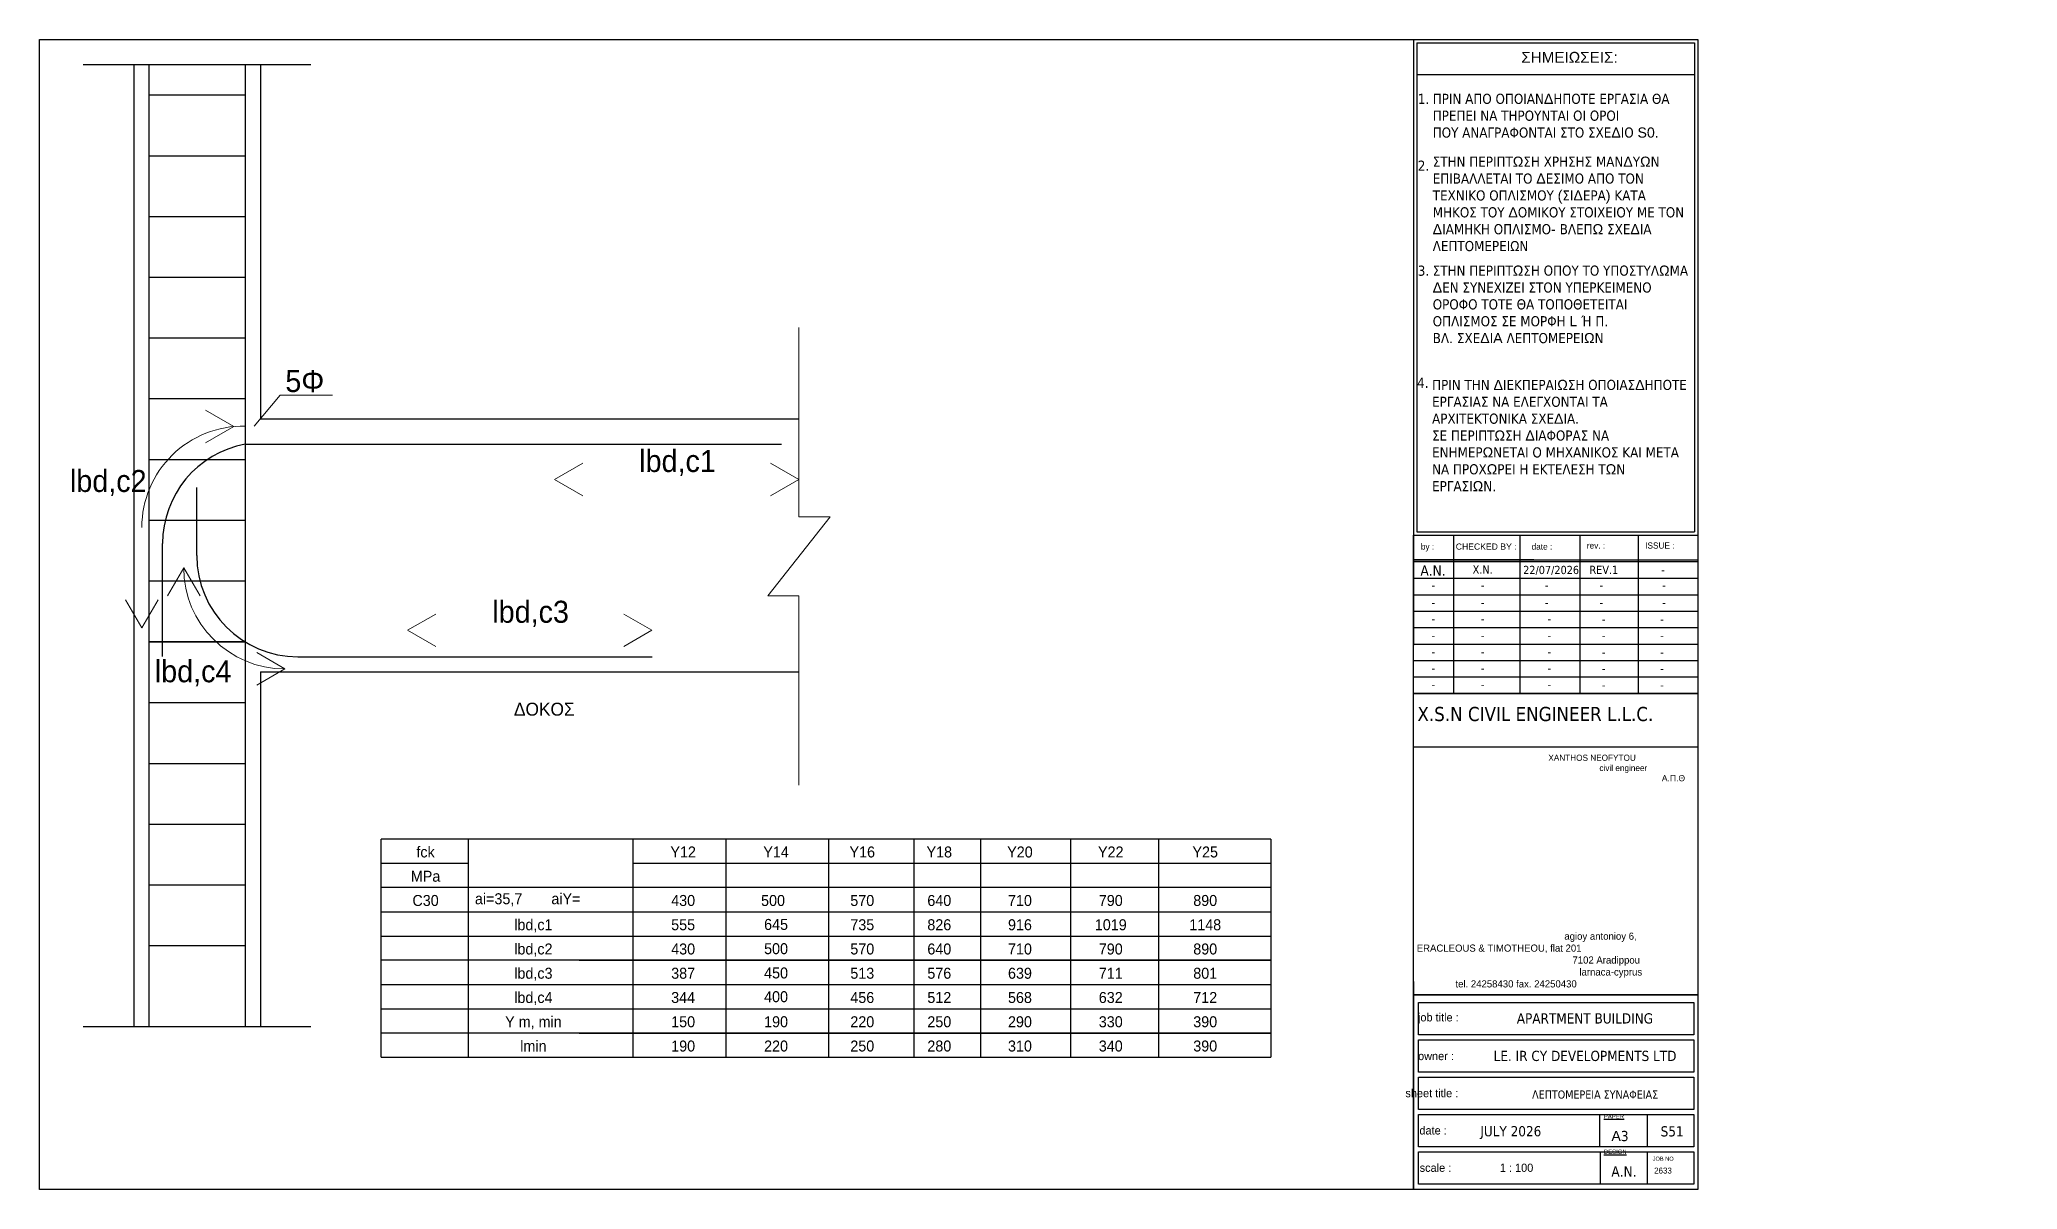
# Model space of a CAD drawing. Header units: millimetres. Extents: x -2171 to 1563, y -1758 to -1505.
# Drawn here: x 1437.73 to 1486.57, y -1620 to -1591.6 of the extents above; entities that cross this region are included whole.
import ezdxf
from ezdxf.enums import TextEntityAlignment as Align

# ---------------------------------------------------------------- set-up
doc = ezdxf.new("R2010")
doc.units = ezdxf.units.MM
for name, color, linetype in [('-S-A3 PAGE', 3, 'Continuous'), ('-S-TOMES', 7, 'Continuous'), ('-S_SIDERA', 30, 'Continuous'), ('-S_TEXT', 3, 'Continuous'), ('1', 3, 'Continuous'), ('ANOIGMATA', 7, 'Continuous'), ('BLUE', 5, 'Continuous'), ('Lines', 7, 'Continuous'), ('pinakaki', 153, 'Continuous'), ('Sect_Line_Bold', 7, 'Continuous'), ('Texts', 7, 'Continuous')]:
    doc.layers.add(name, color=color, linetype=linetype)
doc.layers.add('A-ANNO-DIMS', color=1, linetype='Continuous', lineweight=9)
doc.layers.add('TEXT', color=20, linetype='Continuous', lineweight=13)
doc.styles.add('GR-SIMPL', font='GR-SIMPL.shx', dxfattribs={"width": 0.8})
doc.styles.add('S1Arl27188_b_934_161', font='arial.ttf', dxfattribs={"width": 0.933629, "height": 2.71875})
doc.styles.get("Standard").update_dxf_attribs({"font": 'tahoma.ttf'})

msp = doc.modelspace()

# ---------------------------------------------------------------- texts
at = {"layer": 'ANOIGMATA'}
msp.add_text('S51', height=0.25234, dxfattribs=at).set_placement((1477.7589, -1618.6902))
at = {"layer": 'ANOIGMATA', "attachment_point": 1}
for s, insert, char_height, width in [('\\A1;{\\fTahoma|b0|i0|c161|p34;\\C7;ΛΕΠΤΟΜΕΡΕΙΑ ΣΥΝΑΦΕΙΑΣ}', (1474.5839, -1617.5549), 0.2, 4.08344), ('\\pi1.62138;{\\fBankGothic Lt BT|b0|i0|c0|p34;\\C7; 1 : 100}', (1472.0916, -1619.3622), 0.201875, 3.338181)]:
    msp.add_mtext(s, dxfattribs=dict(at, insert=insert, char_height=char_height, width=width))
at = {"layer": 'BLUE', "color": 3, "style": 'GR-SIMPL'}
msp.add_text('ΔΟΚΟΣ', height=0.31942, dxfattribs=at).set_placement((1449.4416, -1608.2971))
at = {"layer": 'Texts', "color": 7, "style": 'S1Arl27188_b_934_161', "width": 0.933629}
for s, height, p in [('5Φ', 0.54375, (1444.277, -1600.3053)), ('lbd,c1', 0.54375, (1453.481, -1602.2796)), ('lbd,c2', 0.54375, (1439.4239, -1602.7731)), ('lbd,c3', 0.54375, (1449.8532, -1606.0035)), ('lbd,c4', 0.54375, (1441.5192, -1607.4727)), ('fck', 0.27144, (1447.2591, -1611.8)), ('Y12', 0.27144, (1453.62, -1611.8)), ('Y14', 0.27144, (1455.9144, -1611.8)), ('Y16', 0.27144, (1458.0432, -1611.8)), ('Y18', 0.27144, (1459.9455, -1611.8)), ('Y20', 0.27144, (1461.9369, -1611.8)), ('Y22', 0.27144, (1464.1796, -1611.8)), ('Y25', 0.27144, (1466.5119, -1611.8)), ('MPa', 0.27144, (1447.2591, -1612.399)), ('C30', 0.27144, (1447.2591, -1612.998)), ('ai=35,7     ', 0.27144, (1449.3089, -1612.9551)), ('aiY= ', 0.27144, (1450.7739, -1612.9551)), ('430', 0.27144, (1453.62, -1612.998)), ('500', 0.27144, (1455.8399, -1612.998)), ('570', 0.27144, (1458.0432, -1612.998)), ('640', 0.27144, (1459.9455, -1612.998)), ('710', 0.27144, (1461.9369, -1612.998)), ('790', 0.27144, (1464.1796, -1612.998)), ('890', 0.27144, (1466.5119, -1612.998)), ('lbd,c1', 0.27144, (1449.9219, -1613.5971)), ('555', 0.27144, (1453.62, -1613.5971)), ('645', 0.27144, (1455.9144, -1613.5895)), ('735', 0.27144, (1458.0432, -1613.5971)), ('826', 0.27144, (1459.9455, -1613.5971)), ('916', 0.27144, (1461.9369, -1613.5971)), ('1019', 0.27144, (1464.1796, -1613.5971)), ('1148', 0.27144, (1466.5119, -1613.5971)), ('lbd,c2', 0.27144, (1449.9219, -1614.1961)), ('430', 0.27144, (1453.62, -1614.1961)), ('500', 0.27144, (1455.9144, -1614.1886)), ('570', 0.27144, (1458.0432, -1614.1961)), ('640', 0.27144, (1459.9455, -1614.1961)), ('710', 0.27144, (1461.9369, -1614.1961)), ('790', 0.27144, (1464.1796, -1614.1961)), ('890', 0.27144, (1466.5119, -1614.1961)), ('lbd,c3', 0.27144, (1449.9219, -1614.7952)), ('387', 0.27144, (1453.62, -1614.7952)), ('450', 0.27144, (1455.9144, -1614.7876)), ('513', 0.27144, (1458.0432, -1614.7952)), ('576', 0.27144, (1459.9455, -1614.7952)), ('639', 0.27144, (1461.9369, -1614.7952)), ('711', 0.27144, (1464.1796, -1614.7952)), ('801', 0.27144, (1466.5119, -1614.7952)), ('lbd,c4', 0.27144, (1449.9219, -1615.3942)), ('344', 0.27144, (1453.62, -1615.3942)), ('400', 0.27144, (1455.9144, -1615.374)), ('456', 0.27144, (1458.0432, -1615.3942)), ('512', 0.27144, (1459.9455, -1615.3942)), ('568', 0.27144, (1461.9369, -1615.3942)), ('632', 0.27144, (1464.1796, -1615.3942)), ('712', 0.27144, (1466.5119, -1615.3942)), ('Y m, min', 0.27144, (1449.9219, -1615.9932)), ('150', 0.27144, (1453.62, -1615.9932)), ('190', 0.27144, (1455.9144, -1615.9932)), ('220', 0.27144, (1458.0432, -1615.9932)), ('250', 0.27144, (1459.9455, -1615.9932)), ('290', 0.27144, (1461.9369, -1615.9932)), ('330', 0.27144, (1464.1796, -1615.9932)), ('390', 0.27144, (1466.5119, -1615.9932)), ('lmin', 0.27144, (1449.9219, -1616.5923)), ('190', 0.27144, (1453.62, -1616.5923)), ('220', 0.27144, (1455.9144, -1616.5923)), ('250', 0.27144, (1458.0432, -1616.5923)), ('280', 0.27144, (1459.9455, -1616.5923)), ('310', 0.27144, (1461.9369, -1616.5923)), ('340', 0.27144, (1464.1796, -1616.5923)), ('390', 0.27144, (1466.5119, -1616.5923))]:
    msp.add_text(s, height=height, dxfattribs=at).set_placement(p, align=Align.CENTER)

# ---------------------------------------------------------------- blocks, each defined once
blk = doc.blocks.new('PINAKAKI 1')
at = {"layer": '-S-A3 PAGE', "ltscale": 5}
blk.add_line((8.215, -1.285), (1.36, -1.285), dxfattribs=at)
at = {"color": 0}
for p, q in [((1.278, -0.415), (1.278, -15.374)), ((1.278, -0.415), (8.298, -0.415)), ((8.298, -0.415), (8.297, -12.653)), ((1.36, -0.497), (1.36, -12.571)), ((1.36, -0.497), (8.215, -0.497)), ((8.215, -0.497), (8.215, -12.571)), ((1.277, -12.653), (8.297, -12.653)), ((1.359, -12.571), (8.214, -12.571)), ((2.267, -12.653), (2.267, -16.563)), ((3.907, -16.563), (3.907, -12.653)), ((5.394, -16.563), (5.394, -12.653)), ((6.835, -16.563), (6.835, -12.653)), ((4.251, -13.262), (1.279, -13.262)), ((1.279, -13.262), (8.298, -13.262)), ((8.298, -13.313), (1.279, -13.313)), ((8.298, -13.262), (8.298, -13.313)), ((8.298, -17.893), (1.279, -17.893)), ((1.279, -23.681), (1.279, -28.815)), ((1.401, -24.996), (1.401, -24.197)), ((1.401, -25.917), (1.401, -25.119)), ((1.401, -26.839), (1.401, -26.04)), ((1.401, -27.76), (1.401, -26.961)), ((1.401, -28.682), (1.401, -27.883))]:
    blk.add_line(p, q, dxfattribs=at)
at = {"color": 3}
blk.add_line((8.298, -14.478), (8.298, -16.563), dxfattribs=at)
at = {"color": 0}
for points in [[(1.279, -12.653), (8.298, -12.653), (8.298, -16.563), (1.279, -16.563)], [(1.279, -12.653), (8.298, -12.653), (8.298, -16.563), (1.279, -16.563)], [(1.279, -16.563), (8.298, -16.563), (8.298, -24.01), (1.279, -24.01)], [(1.279, -24.01), (8.298, -24.01), (8.298, -28.815), (1.279, -28.815)]]:
    blk.add_lwpolyline(points, close=True, dxfattribs=at)
for points in [[(1.279, -13.72), (8.298, -13.72)], [(1.279, -14.126), (8.298, -14.126)], [(1.279, -14.532), (8.298, -14.532)], [(1.279, -14.938), (8.298, -14.938)], [(1.279, -15.345), (8.298, -15.345)], [(1.279, -15.751), (8.298, -15.751)], [(1.279, -16.157), (8.298, -16.157)], [(1.401, -24.197), (8.202, -24.197), (8.202, -24.996), (1.401, -24.996)], [(1.401, -25.119), (8.202, -25.119), (8.202, -25.917), (1.401, -25.917)], [(1.401, -26.04), (8.202, -26.04), (8.202, -26.839), (1.401, -26.839)], [(1.401, -26.961), (8.202, -26.961), (8.202, -27.76), (1.401, -27.76)], [(5.866, -26.961), (5.866, -27.76)], [(7.044, -26.961), (7.044, -27.76)], [(1.401, -27.883), (8.202, -27.883), (8.202, -28.682), (1.401, -28.682)], [(5.887, -27.883), (5.887, -28.682)], [(7.044, -27.883), (7.044, -28.682)]]:
    blk.add_lwpolyline(points, dxfattribs=at)
blk.add_lwpolyline([(1.279, -16.563), (8.298, -16.563)])
at = {"layer": '-S_TEXT', "color": 3}
for s, p in [('1.', (1.382, -2.005)), ('2.', (1.382, -3.655)), ('3.', (1.382, -6.248)), ('4.', (1.366, -9.017))]:
    blk.add_text(s, height=0.25, dxfattribs=at).set_placement(p)
at = {"layer": '-S_TEXT', "color": 3, "char_height": 0.25, "attachment_point": 1}
for s, insert in [('ΠΡΙΝ ΑΠΟ ΟΠΟΙΑΝ{\\fArial|b0|i0|c186|p34;Δ}ΗΠΟΤΕ ΕΡΓΑΣΙΑ ΘΑ ΠΡΕΠΕΙ ΝΑ ΤΗΡΟΥΝΤΑΙ ΟΙ ΟΡΟΙ\\PΠΟΥ ΑΝΑΓΡΑΦΟΝΤΑΙ ΣΤΟ ΣΧΕ{\\fArial|b0|i0|c186|p34;Δ}ΙΟ {\\fArial|b0|i0|c186|p34;S0.}', (1.751, -1.753)), ('ΣΤΗΝ ΠΕΡΙΠΤ{\\fArial|b0|i0|c186|p34;Ω}ΣΗ ΧΡΗΣΗΣ ΜΑΝ{\\fArial|b0|i0|c186|p34;Δ}Υ{\\fArial|b0|i0|c186|p34;Ω}Ν ΕΠΙΒΑΛΛΕΤΑΙ ΤΟ {\\fArial|b0|i0|c186|p34;Δ}ΕΣΙΜΟ ΑΠΟ ΤΟΝ ΤΕΧΝΙΚΟ ΟΠΛΙΣΜΟΥ {\\fArial|b0|i0|c186|p34;(}ΣΙ{\\fArial|b0|i0|c186|p34;Δ}ΕΡΑ{\\fArial|b0|i0|c186|p34;) }ΚΑΤΑ ΜΗΚΟΣ ΤΟΥ {\\fArial|b0|i0|c186|p34;Δ}ΟΜΙΚΟΥ ΣΤΟΙΧΕΙΟΥ ΜΕ ΤΟΝ {\\fArial|b0|i0|c186|p34;Δ}ΙΑΜΗΚΗ ΟΠΛΙΣΜΟ{\\fArial|b0|i0|c186|p34;- }ΒΛΕΠ{\\fArial|b0|i0|c186|p34;Ω }ΣΧΕ{\\fArial|b0|i0|c186|p34;Δ}ΙΑ ΛΕΠΤΟΜΕΡΕΙΩΝ', (1.751, -3.306)), ('ΣΤΗΝ ΠΕΡΙΠΤ{\\fArial|b0|i0|c186|p34;Ω}ΣΗ ΟΠΟΥ ΤΟ ΥΠΟΣΤΥΛ{\\fArial|b0|i0|c186|p34;Ω}ΜΑ {\\fArial|b0|i0|c186|p34;Δ}ΕΝ ΣΥΝΕΧΙΖΕΙ ΣΤΟΝ ΥΠΕΡΚΕΙΜΕΝΟ ΟΡΟΦΟ ΤΟΤΕ ΘΑ ΤΟΠΟΘΕΤΕΙΤΑΙ ΟΠΛΙΣΜΟΣ ΣΕ ΜΟΡΦΗ {\\fArial|b0|i0|c186|p34;L }Ή Π{\\fArial|b0|i0|c186|p34;.  \\P}ΒΛ{\\fArial|b0|i0|c186|p34;. }ΣΧΕ{\\fArial|b0|i0|c186|p34;Δ}Ι{\\fArial|b0|i0|c186|p34;A }ΛΕΠΤΟΜΕΡΕΙ{\\fArial|b0|i0|c186|p34;Ω}Ν', (1.751, -5.996)), ('ΠΡΙΝ ΤΗΝ {\\fArial|b0|i0|c186|p34;Δ}ΙΕΚΠΕΡΑΙ{\\fArial|b0|i0|c186|p34;Ω}ΣΗ ΟΠΟΙΑΣ{\\fArial|b0|i0|c186|p34;Δ}ΗΠΟΤΕ ΕΡΓΑΣΙΑΣ ΝΑ ΕΛΕΓΧΟΝΤΑΙ ΤΑ ΑΡΧΙΤΕΚΤΟΝΙΚΑ ΣΧΕ{\\fArial|b0|i0|c186|p34;Δ}ΙΑ{\\fArial|b0|i0|c186|p34;.\\P}ΣΕ ΠΕΡΙΠΤ{\\fArial|b0|i0|c186|p34;Ω}ΣΗ {\\fArial|b0|i0|c186|p34;Δ}ΙΑΦΟΡΑΣ ΝΑ ΕΝΗΜΕΡ{\\fArial|b0|i0|c186|p34;Ω}ΝΕΤΑΙ Ο ΜΗΧΑΝΙΚΟΣ ΚΑΙ ΜΕΤΑ ΝΑ ΠΡΟΧ{\\fArial|b0|i0|c186|p34;Ω}ΡΕΙ Η ΕΚΤΕΛΕΣΗ Τ{\\fArial|b0|i0|c186|p34;Ω}Ν ΕΡΓΑΣΙ{\\fArial|b0|i0|c186|p34;Ω}Ν{\\fArial|b0|i0|c186|p34;.}', (1.735, -8.819))]:
    blk.add_mtext_dynamic_manual_height_columns(s, width=6.38621, gutter_width=1, heights=[0], dxfattribs=dict(at, insert=insert))
at = {"layer": 'ANOIGMATA', "attachment_point": 1}
for s, insert, char_height, width in [('\\pi4.5494;{\\fBankGothic Lt BT|b0|i0|c0|p34;\\H1.5x;\\C7;XANTHOS NEOFYTOU\\P\\pi5.8103;civil engineer\\P\\pi7.351;\\fArial|b0|i0|c161|p34;Α.Π.Θ}', (0.057, -18.077), 0.10094, 7.9171), ('\\pi4.88765;{\\fBankGothic Lt BT|b0|i0|c161|p34;\\H1.1667x;\\C0;agioy antonioy 6,\\P\\pi1.24243;ERACLEOUS & TIMOTHEOU, flat 201\\P\\pi5.08735;7102 Aradippou\\P\\pi5.25915;larnaca-cyprus\\P\\pi2.19835;tel. 24258430 fax. 24250430}', (0.114, -22.471), 0.15141, 8.05841), ('\\pi1.00598;{\\fBankGothic Lt BT|b0|i0|c0|p34;\\H1.5x;\\C7; \\H1.3333x; job title :}', (0.25, -24.463), 0.10094, 3.33818), ('\\A1;{\\H0.99983x;\\C7;APARTMENT BUILDING   \\H0.75013x; }', (3.827, -24.464), 0.25234, 5.34758), ('\\A1;{\\C7;LE. IR CY DEVELOPMENTS LTD  }', (3.255, -25.39), 0.2523, 5.34758), ('\\pi1.54818;{\\fBankGothic Lt BT|b0|i0|c0|p34;\\H1.5x;\\C7; \\H1.3333x; owner :}', (-0.291, -25.419), 0.10094, 3.33818), ('{\\fBankGothic Lt BT|b0|i0|c0|p34;\\C7;     sheet title :}', (0.701, -26.335), 0.20187, 3.33818), ('\\pi1.98789;{\\fBankGothic Lt BT|b0|i0|c0|p34;\\C7; date :}', (-0.64, -27.256), 0.20187, 3.33818), ('{\\fTahoma|b0|i0|c0|p34;\\C7;JULY 2026}', (2.927, -27.25), 0.25234, 4.57511), ('\\pi1.70638;{\\fBankGothic Lt BT|b0|i0|c161|p34;\\H0.5x;\\L\\C7;PAPER\\H2x;\\l }', (4.271, -26.955), 0.2125, 3.51387), ('\\pi1.70638;{\\fBankGothic Lt BT|b0|i0|c0|p34;\\H0.5x;\\L\\C7;DESIGN\\H2x;\\l }', (4.271, -27.831), 0.2125, 3.51387), ('\\pi1.77876;{\\fBankGothic Lt BT|b0|i0|c0|p34;\\C7; scale :}', (-0.425, -28.178), 0.20187, 3.33818), ('\\pi0.81053;{\\fBankGothic Lt BT|b0|i0|c0|p34;\\C7;JOB NO}', (6.372, -28.006), 0.10094, 3.33818), ('\\pi1.1781;{\\fBankGothic Lt BT|b0|i0|c161|p34;\\C7;2\\fBankGothic Lt BT|b0|i0|c0|p34;633}', (6.041, -28.275), 0.14671, 4.85205)]:
    blk.add_mtext(s, dxfattribs=dict(at, insert=insert, char_height=char_height, width=width))
at = {"layer": 'ANOIGMATA', "char_height": 0.25234, "attachment_point": 1}
for s, insert in [('{\\fArial|b0|i0|c186|p34;A}3', (6.163, -27.369)), ('A{\\fArial|b0|i0|c186|p34;.}N{\\fArial|b0|i0|c186|p34;.}', (6.163, -28.245))]:
    blk.add_mtext_dynamic_manual_height_columns(s, width=10.89316, gutter_width=1, heights=[0], dxfattribs=dict(at, insert=insert))
at = {"layer": 'pinakaki', "ltscale": 0.005, "insert": (3.937, -0.72), "char_height": 0.26955, "width": 6.67467, "attachment_point": 1}
blk.add_mtext('{\\fArial|b0|i0|c161|p34;ΣΗΜΕΙΩΣΕΙΣ:}', dxfattribs=at)
at = {"layer": 'TEXT', "insert": (16.19, -12.366), "char_height": 0.25391, "width": 1.26753, "attachment_point": 1}
blk.add_mtext('{\\fTahoma|b0|i0|c0|p34;\\H0.8x;\\C7; }', dxfattribs=at)
at = {"layer": 'TEXT', "color": 0, "attachment_point": 1}
for s, insert, char_height, width in [('\\pi0.20581;{\\fBankGothic Lt BT|b0|i0|c161|p34;\\C7;by :}', (1.252, -12.861), 0.15234, 0.91751), ('\\pi0.49205;{\\fArial|b0|i0|c186|p34;\\C7;CHECKED BY\\fBankGothic Lt BT|b0|i0|c161|p34; :}', (1.828, -12.861), 0.15234, 2.53906), ('\\pi0.83455;{\\fBankGothic Lt BT|b0|i0|c0|p34;\\C7;date :}', (3.359, -12.861), 0.15234, 2.53906), ('{\\fBankGothic Lt BT|b0|i0|c161|p34;\\C7;rev\\fBankGothic Lt BT|b0|i0|c0|p34;.\\fBankGothic Lt BT|b0|i0|c161|p34; :}', (5.557, -12.835), 0.152344, 2.53906), ('{\\fBankGothic Lt BT|b0|i0|c0|p34;\\C7;ISSUE\\fBankGothic Lt BT|b0|i0|c161|p34; :}', (6.998, -12.835), 0.15234, 2.53906), ('\\pi0.19627;{\\C7;A\\fTahoma|b0|i0|c161|p34;.\\fTahoma|b0|i0|c0|p34;N\\fTahoma|b0|i0|c161|p34;.}', (1.252, -13.402), 0.25391, 1.01563), ('\\pi1.02419;{\\H0.8x;\\C7;X.N.}', (1.712, -13.402), 0.25391, 2.53906), ('{\\C7;22/07/2026}', (3.984, -13.413), 0.20313, 1.35307), ('\\pi0.28843;{\\H0.8x;\\C7;REV.1}', (5.333, -13.41), 0.25391, 1.26753), ('\\pi0.54551;{\\H0.8x;\\C7; \\fTahoma|b0|i0|c161|p34;-}', (6.775, -13.41), 0.25391, 1.26753), ('\\pi0.46934;{\\H0.8x;\\C7;-}', (1.252, -13.79), 0.25391, 1.01563), ('\\pi1.23106;{\\H0.8x;\\C7;-}', (1.712, -13.79), 0.25391, 2.53906), ('\\pi1.09396;{\\H0.8x;\\C7;   -}', (3.198, -13.79), 0.25391, 2.53906), ('\\pi1.23106;{\\H0.8x;\\C7;-}', (4.64, -13.79), 0.25391, 2.53906), ('\\pi1.23106;{\\H0.8x;\\C7;-}', (6.186, -13.79), 0.25391, 2.53906), ('\\pi0.46934;{\\H0.8x;\\C7;-}', (1.252, -14.214), 0.25391, 1.01563), ('\\pi1.23106;{\\H0.8x;\\C7;-}', (1.712, -14.214), 0.25391, 2.53906), ('\\pi1.09396;{\\H0.8x;\\C7;   -}', (3.198, -14.214), 0.25391, 2.53906), ('\\pi1.23106;{\\H0.8x;\\C7;-}', (4.64, -14.214), 0.25391, 2.53906), ('\\pi1.23106;{\\H0.8x;\\C7;-}', (6.186, -14.214), 0.25391, 2.53906), ('\\pi0.46934;{\\H0.8x;\\C7;-}', (1.252, -14.62), 0.25391, 1.01563), ('\\pi1.23106;{\\H0.8x;\\C7;-}', (1.712, -14.62), 0.25391, 2.53906), ('\\pi1.23106;{\\H0.8x;\\C7;-}', (3.359, -14.62), 0.25391, 2.53906), ('\\pi0.5953;{\\fTahoma|b0|i0|c161|p34;\\H0.8x;\\C7;-}', (5.333, -14.629), 0.25391, 1.26753), ('\\pi0.5953;{\\fTahoma|b0|i0|c161|p34;\\H0.8x;\\C7;-}', (6.775, -14.629), 0.25391, 1.26753), ('\\pi0.46934;{\\H0.8x;\\C7;-}', (1.252, -15.027), 0.25391, 1.01563), ('\\pi0.46934;{\\H0.8x;\\C7;-}', (1.252, -15.433), 0.25391, 1.01563), ('\\pi1.23106;{\\H0.8x;\\C7;-}', (1.712, -15.027), 0.25391, 2.53906), ('\\pi1.23106;{\\H0.8x;\\C7;-}', (1.712, -15.433), 0.25391, 2.53906), ('\\pi1.23106;{\\H0.8x;\\C7;-}', (3.359, -15.027), 0.25391, 2.53906), ('\\pi1.23106;{\\H0.8x;\\C7;-}', (3.359, -15.433), 0.25391, 2.53906), ('\\pi0.5953;{\\fTahoma|b0|i0|c161|p34;\\H0.8x;\\C7;-}', (5.333, -15.035), 0.25391, 1.26753), ('\\pi0.5953;{\\fTahoma|b0|i0|c161|p34;\\H0.8x;\\C7;-}', (5.333, -15.442), 0.25391, 1.26753), ('\\pi0.5953;{\\fTahoma|b0|i0|c161|p34;\\H0.8x;\\C7;-}', (6.775, -15.035), 0.25391, 1.26753), ('\\pi0.5953;{\\fTahoma|b0|i0|c161|p34;\\H0.8x;\\C7;-}', (6.775, -15.442), 0.25391, 1.26753), ('\\pi0.46934;{\\H0.8x;\\C7;-}', (1.252, -15.839), 0.25391, 1.01563), ('\\pi1.23106;{\\H0.8x;\\C7;-}', (1.712, -15.839), 0.25391, 2.53906), ('\\pi1.23106;{\\H0.8x;\\C7;-}', (3.359, -15.839), 0.25391, 2.53906), ('\\pi0.5953;{\\fTahoma|b0|i0|c161|p34;\\H0.8x;\\C7;-}', (5.333, -15.848), 0.25391, 1.26753), ('\\pi0.5953;{\\fTahoma|b0|i0|c161|p34;\\H0.8x;\\C7;-}', (6.775, -15.848), 0.25391, 1.26753), ('\\pi0.46934;{\\H0.8x;\\C7;-}', (1.252, -16.245), 0.25391, 1.01563), ('\\pi1.23106;{\\H0.8x;\\C7;-}', (1.712, -16.245), 0.25391, 2.53906), ('\\pi1.23106;{\\H0.8x;\\C7;-}', (3.359, -16.245), 0.25391, 2.53906), ('\\pi0.5953;{\\fTahoma|b0|i0|c161|p34;\\H0.8x;\\C7;-}', (5.333, -16.254), 0.25391, 1.26753), ('\\pi0.5953;{\\fTahoma|b0|i0|c161|p34;\\H0.8x;\\C7;-}', (6.775, -16.254), 0.25391, 1.26753), ('X.S.N CIVIL ENGINEER L.L.C.\\P', (1.373, -16.897), 0.35, 6.92207)]:
    blk.add_mtext(s, dxfattribs=dict(at, insert=insert, char_height=char_height, width=width))

# ---------------------------------------------------------------- linework, layer by layer
at = {"layer": '-S-TOMES', "color": 94}
for p, q in [((1440.054, -1592.2171), (1440.054, -1615.9671)), ((1443.179, -1592.2171), (1443.179, -1600.9671))]:
    msp.add_line(p, q, dxfattribs=at)
at = {"layer": '-S-TOMES'}
msp.add_line((1443.179, -1600.9671), (1456.4767, -1600.9671), dxfattribs=at)
at = {"layer": '-S_SIDERA'}
for p, q in [((1440.429, -1592.2171), (1440.429, -1615.9671)), ((1440.429, -1592.2171), (1440.429, -1615.9671)), ((1442.804, -1592.2171), (1442.804, -1615.9671)), ((1442.804, -1592.2171), (1442.804, -1615.9671)), ((1440.429, -1592.9671), (1442.804, -1592.9671)), ((1440.429, -1592.9671), (1442.804, -1592.9671)), ((1440.429, -1594.4671), (1442.804, -1594.4671)), ((1440.429, -1594.4671), (1442.804, -1594.4671)), ((1440.429, -1595.9671), (1442.804, -1595.9671)), ((1440.429, -1595.9671), (1442.804, -1595.9671)), ((1440.429, -1597.4671), (1442.804, -1597.4671)), ((1440.429, -1597.4671), (1442.804, -1597.4671)), ((1440.429, -1597.4671), (1442.804, -1597.4671)), ((1440.429, -1597.4671), (1442.804, -1597.4671)), ((1440.429, -1598.9671), (1442.804, -1598.9671)), ((1440.429, -1598.9671), (1442.804, -1598.9671)), ((1440.429, -1600.4671), (1442.804, -1600.4671)), ((1440.429, -1600.4671), (1442.804, -1600.4671)), ((1440.429, -1600.4671), (1442.804, -1600.4671)), ((1440.429, -1600.4671), (1442.804, -1600.4671)), ((1440.429, -1601.9671), (1442.804, -1601.9671)), ((1440.429, -1601.9671), (1442.804, -1601.9671)), ((1440.429, -1601.9671), (1442.804, -1601.9671)), ((1440.429, -1603.4671), (1442.804, -1603.4671)), ((1440.429, -1603.4671), (1442.804, -1603.4671)), ((1440.429, -1603.4671), (1442.804, -1603.4671)), ((1440.429, -1604.9671), (1442.804, -1604.9671)), ((1440.429, -1604.9671), (1442.804, -1604.9671)), ((1440.429, -1604.9671), (1442.804, -1604.9671)), ((1440.429, -1606.4671), (1442.804, -1606.4671)), ((1440.429, -1606.4754), (1442.804, -1606.4754)), ((1440.429, -1606.4754), (1442.804, -1606.4754)), ((1440.429, -1607.9754), (1442.804, -1607.9754)), ((1440.429, -1607.9754), (1442.804, -1607.9754)), ((1440.429, -1607.9754), (1442.804, -1607.9754)), ((1440.429, -1609.4754), (1442.804, -1609.4754)), ((1440.429, -1609.4754), (1442.804, -1609.4754)), ((1440.429, -1609.4754), (1442.804, -1609.4754)), ((1440.429, -1610.9754), (1442.804, -1610.9754)), ((1440.429, -1610.9754), (1442.804, -1610.9754)), ((1440.429, -1610.9754), (1442.804, -1610.9754)), ((1440.429, -1612.4754), (1442.804, -1612.4754)), ((1440.429, -1612.4754), (1442.804, -1612.4754)), ((1440.429, -1612.4754), (1442.804, -1612.4754)), ((1440.429, -1613.9754), (1442.804, -1613.9754))]:
    msp.add_line(p, q, dxfattribs=at)
at = {"layer": '-S_TEXT', "color": 3, "linetype": 'Continuous', "ltscale": 0.5}
msp.add_lwpolyline([(1478.6767, -1619.9991), (1437.7267, -1619.9991), (1437.7267, -1591.5991), (1478.6767, -1591.5991)], close=True, dxfattribs=at)
for p, q in [((1448.3114, -1611.3444), (1448.3114, -1616.7358)), ((1454.675, -1611.3444), (1454.675, -1616.7358)), ((1457.2098, -1611.3444), (1457.2098, -1616.7358)), ((1459.313, -1611.3444), (1459.313, -1616.7358)), ((1463.1891, -1611.3444), (1463.1891, -1616.7358)), ((1468.13, -1611.3444), (1468.13, -1616.7358))]:
    msp.add_line(p, q)
at = {"layer": '1'}
for p, q in [((1438.804, -1592.2171), (1444.429, -1592.2171)), ((1438.804, -1592.2171), (1444.429, -1592.2171)), ((1438.804, -1615.977), (1444.429, -1615.977)), ((1438.804, -1615.977), (1444.429, -1615.977))]:
    msp.add_line(p, q, dxfattribs=at)
at = {"layer": 'A-ANNO-DIMS', "color": 94, "linetype": 'Continuous', "ltscale": 0.5}
for points in [[(1456.4767, -1610.0122), (1456.4767, -1605.3387), (1455.7072, -1605.3387), (1457.2463, -1603.3851), (1456.4767, -1603.3851), (1456.4767, -1598.7116)], [(1443.0224, -1601.1465), (1443.6709, -1600.3818), (1444.9583, -1600.3818)], [(1441.8271, -1601.5577), (1442.5243, -1601.1565), (1441.8271, -1600.7553)], [(1451.1386, -1602.8653), (1450.4414, -1602.4641), (1451.1386, -1602.063)], [(1455.7795, -1602.8653), (1456.4767, -1602.4641), (1455.7795, -1602.063)], [(1441.6888, -1605.3398), (1441.2876, -1604.6426), (1440.8864, -1605.3398)], [(1439.8517, -1605.4342), (1440.2529, -1606.1314), (1440.6541, -1605.4342)], [(1447.5109, -1606.5893), (1446.8137, -1606.1881), (1447.5109, -1605.7869)], [(1452.1518, -1606.5893), (1452.849, -1606.1881), (1452.1518, -1605.7869)], [(1443.089, -1607.5438), (1443.7862, -1607.1426), (1443.089, -1606.7414)]]:
    msp.add_lwpolyline(points, dxfattribs=at)
at = {"layer": 'A-ANNO-DIMS', "linetype": 'Continuous', "ltscale": 0.5}
for centre, radius, start, end in [((1442.7538, -1603.6468), 2.5009, 88.84793, 179.99181), ((1443.7862, -1604.6426), 2.5, 180, 270)]:
    msp.add_arc(centre, radius, start, end, dxfattribs=at)
at = {"layer": 'Lines', "color": 0}
for points in [[(1446.1637, -1614.3396), (1446.1637, -1611.3444)], [(1468.13, -1611.3444), (1446.1637, -1611.3444)], [(1452.3759, -1611.3444), (1452.3759, -1616.1367)], [(1460.9663, -1611.3444), (1460.9663, -1614.3396)], [(1465.3592, -1611.3444), (1465.3592, -1614.3396)], [(1446.1637, -1611.9435), (1448.3114, -1611.9435)], [(1452.3759, -1611.9435), (1468.13, -1611.9435)], [(1456.8135, -1612.5425), (1446.1637, -1612.5425)], [(1468.13, -1612.5425), (1451.0559, -1612.5425)], [(1446.1637, -1613.1415), (1457.4693, -1613.1415)], [(1451.0559, -1613.1415), (1468.13, -1613.1415)], [(1446.1637, -1613.7406), (1468.13, -1613.7406)], [(1468.13, -1614.3396), (1446.1637, -1614.3396)], [(1446.1637, -1616.1367), (1446.1637, -1614.3396)], [(1451.0559, -1614.3396), (1468.13, -1614.3396)], [(1460.9663, -1614.3396), (1460.9663, -1616.1367)], [(1465.3592, -1614.3396), (1465.3592, -1616.7358)], [(1446.1637, -1614.9387), (1468.13, -1614.9387)], [(1446.1637, -1615.5377), (1468.13, -1615.5377)], [(1468.13, -1616.1367), (1446.1637, -1616.1367)], [(1446.1637, -1616.7358), (1446.1637, -1616.1367)], [(1451.0559, -1616.1367), (1468.13, -1616.1367)], [(1452.3759, -1616.1367), (1452.3759, -1616.7358)], [(1460.9663, -1616.1367), (1460.9663, -1616.7358)], [(1465.3592, -1616.1367), (1465.3592, -1616.7358)], [(1446.1637, -1616.7358), (1468.13, -1616.7358)]]:
    msp.add_lwpolyline(points, dxfattribs=at)
at = {"layer": 'Sect_Line_Bold', "color": 94}
for p, q in [((1443.179, -1600.9671), (1456.4767, -1600.9671)), ((1443.179, -1607.2171), (1456.4767, -1607.2171)), ((1443.179, -1607.2171), (1443.179, -1615.9671))]:
    msp.add_line(p, q, dxfattribs=at)
at = {"layer": 'Texts', "color": 7}
for p, q in [((1442.804, -1601.5921), (1456.0505, -1601.5921)), ((1441.6076, -1604.3421), (1441.6076, -1602.6614)), ((1440.7632, -1606.8331), (1440.7632, -1604.0496)), ((1444.1076, -1606.8421), (1452.8551, -1606.8421))]:
    msp.add_line(p, q, dxfattribs=at)
for centre, start, end in [((1443.2632, -1604.0496), 100.58254, 180), ((1444.1076, -1604.3421), 180, 270)]:
    msp.add_arc(centre, 2.5, start, end, dxfattribs=at)

# ---------------------------------------------------------------- block references
at = {"linetype": 'Continuous'}
msp.add_blockref('PINAKAKI 1', (1470.3792, -1591.1844), dxfattribs=at)

msp.set_redraw_order([(e.dxf.handle, doc.entitydb.next_handle()) for e in msp.query("TEXT MTEXT ATTDEF DIMENSION ARC_DIMENSION")])  # texts and dimensions are drawn at this point

doc.saveas('drawing.dxf')
